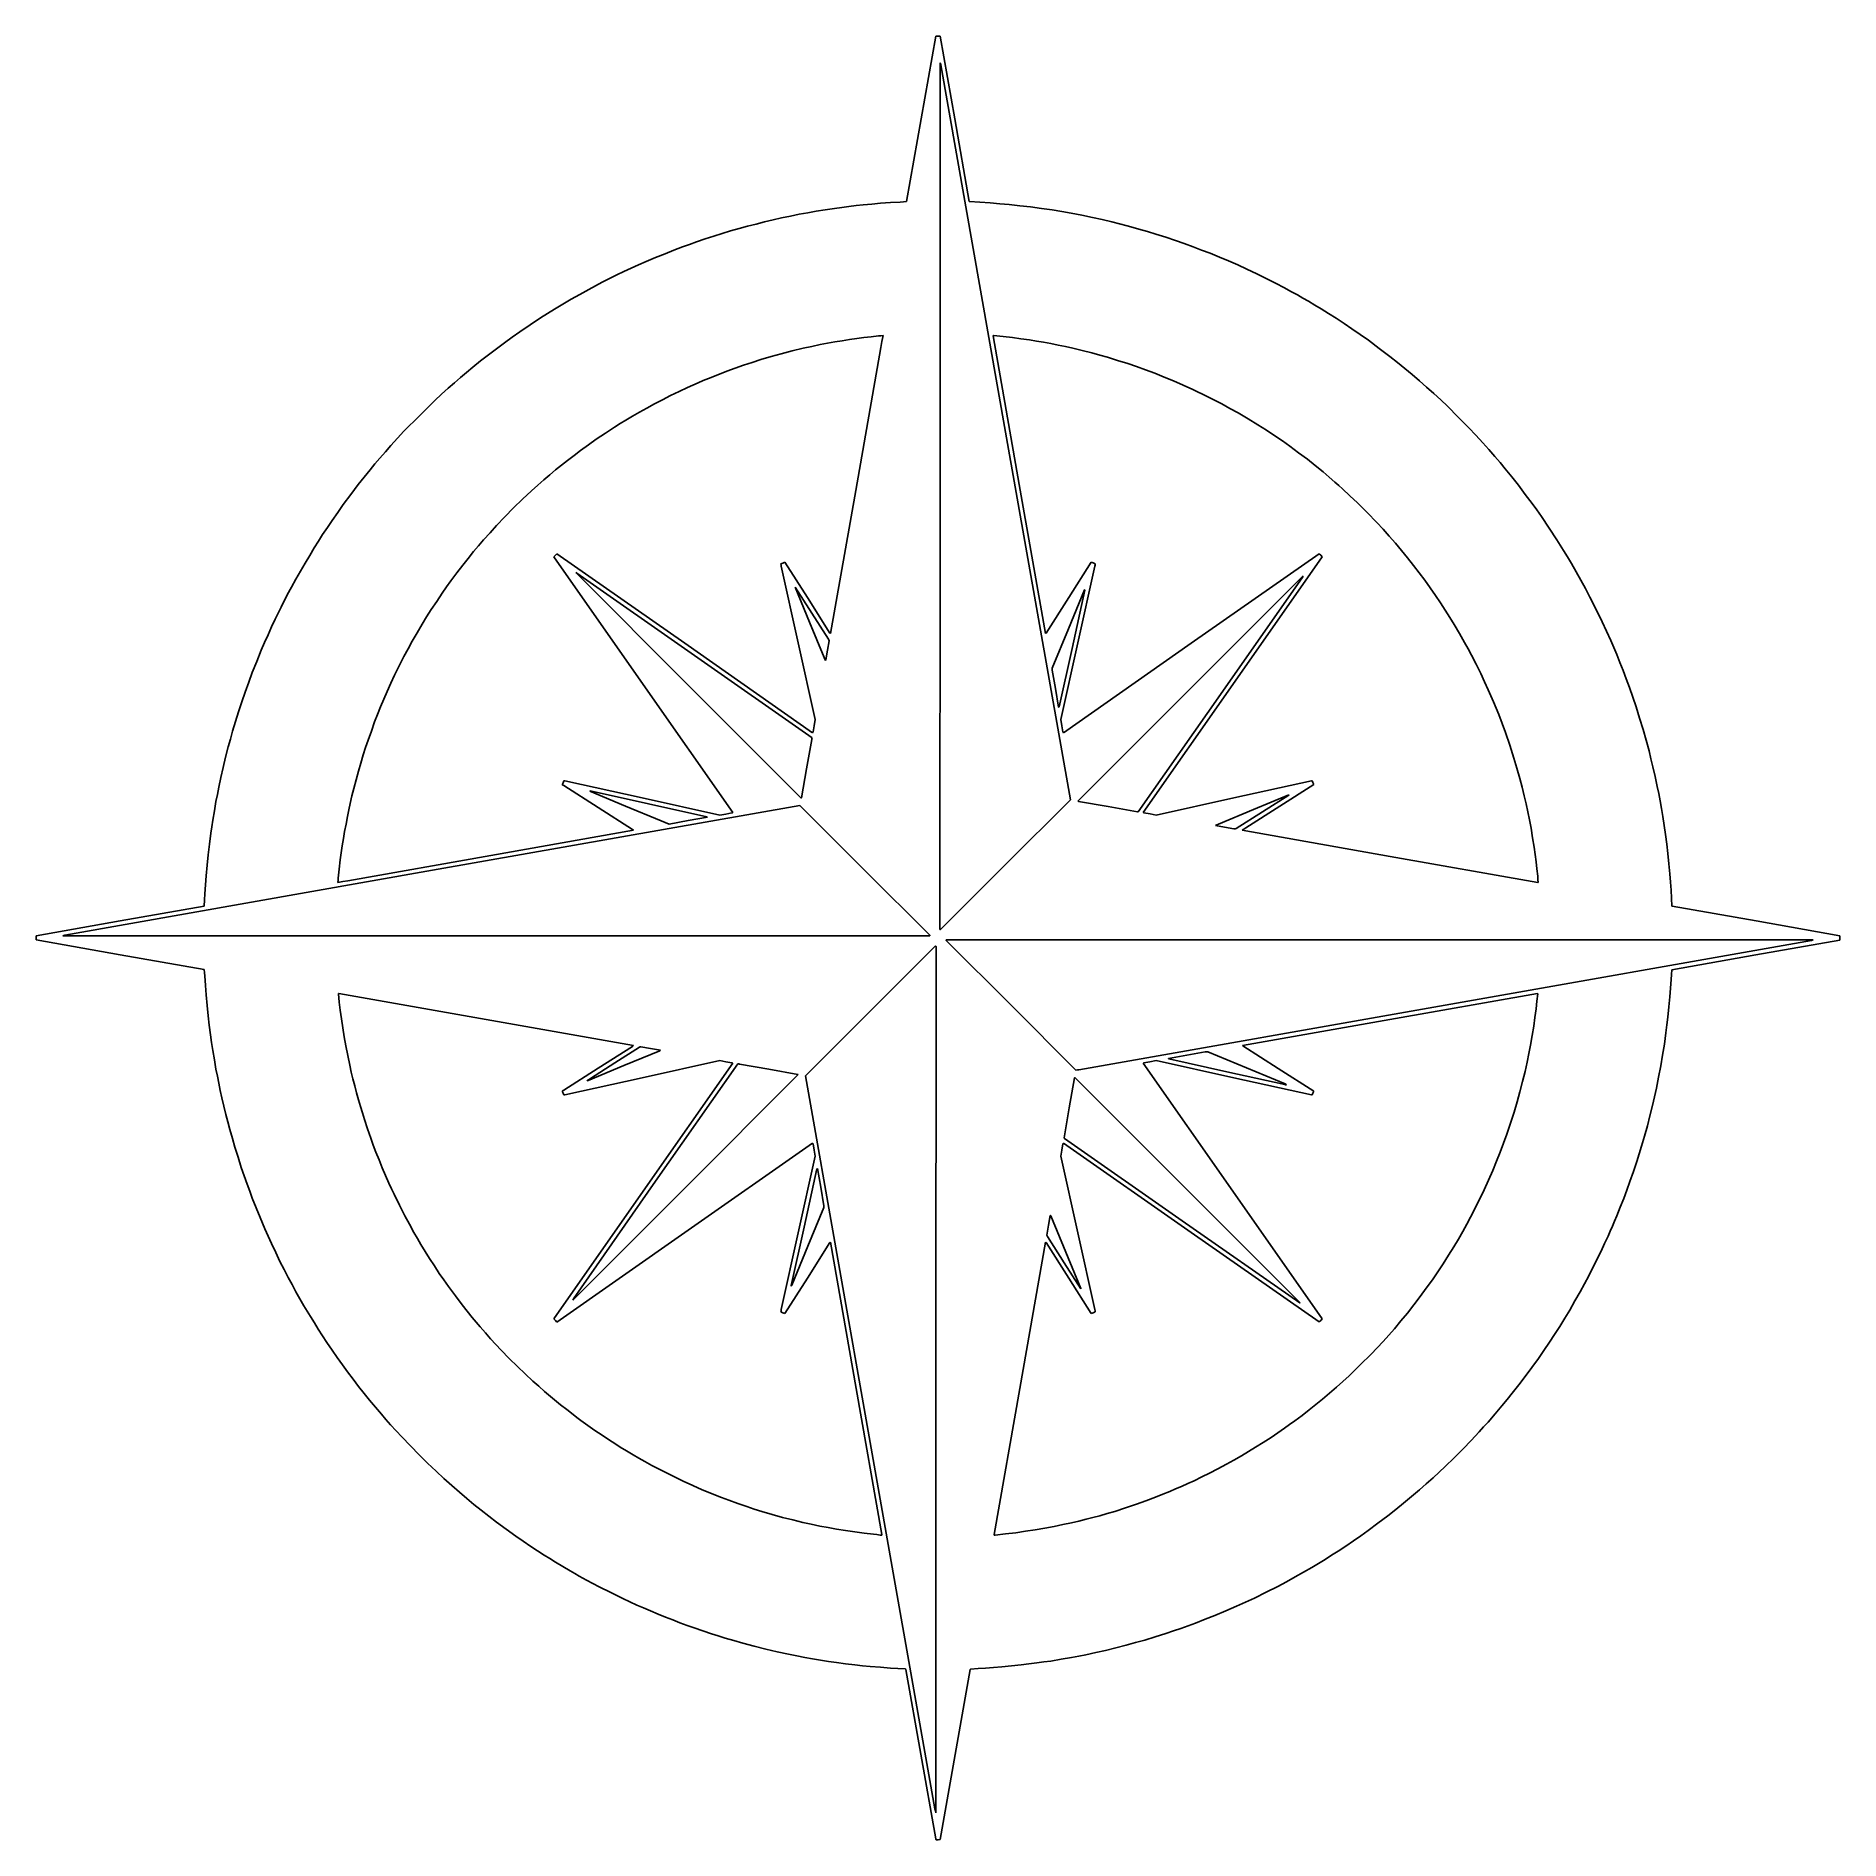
# Model space of a CAD drawing. Extents: x -56 to 56, y -56 to 56.
import ezdxf

# ---------------------------------------------------------------- set-up
doc = ezdxf.new("R2010")
doc.units = 0

msp = doc.modelspace()

# ---------------------------------------------------------------- linework, layer by layer
at = {"layer": 'Layer 1'}
for p, q in [((-0.895798, 50.9082), (0.009773, 56.04054)), ((0.009773, 56.04054), (0.142276, 56.0405)), ((0.142276, 56.0405), (0.274818, 56.0405)), ((0.274818, 56.0405), (1.178927, 50.91248)), ((0.26888, 54.37616), (0.267022, 27.50616)), ((0.290272, 54.31496), (0.26888, 54.37616)), ((0.311664, 54.25376), (0.290272, 54.31496)), ((4.331354, 31.46956), (0.311664, 54.25376)), ((-1.801373, 45.77583), (-0.895798, 50.9082)), ((1.178927, 50.91248), (2.083044, 45.78448)), ((-10.083352, 44.64554), (-9.551226, 44.76844)), ((-9.551226, 44.76844), (-9.006347, 44.87959)), ((-9.006347, 44.87959), (-8.461466, 44.99073)), ((-8.461466, 44.99073), (-7.935202, 45.08603)), ((-7.935202, 45.08603), (-7.408938, 45.18133)), ((-7.408938, 45.18133), (-6.845958, 45.26803)), ((-6.845958, 45.26803), (-6.282977, 45.35473)), ((-6.282977, 45.35473), (-5.830145, 45.41513)), ((-5.830145, 45.41513), (-5.377314, 45.47563)), ((-5.377314, 45.47563), (-4.93672, 45.52553)), ((-4.93672, 45.52553), (-4.496127, 45.57543)), ((-4.496127, 45.57543), (-3.957624, 45.62413)), ((-3.957624, 45.62413), (-3.419122, 45.67283)), ((-3.419122, 45.67283), (-2.807188, 45.71053)), ((-2.807188, 45.71053), (-2.195252, 45.74823)), ((-2.195252, 45.74823), (-1.998314, 45.76203)), ((-1.998314, 45.76203), (-1.801373, 45.77583)), ((2.083044, 45.78448), (2.086764, 45.77848)), ((2.086764, 45.77848), (2.090484, 45.77248)), ((2.090484, 45.77248), (2.737898, 45.73478)), ((2.737898, 45.73478), (3.385321, 45.69708)), ((3.385321, 45.69708), (3.972779, 45.64768)), ((3.972779, 45.64768), (4.560237, 45.59828)), ((4.560237, 45.59828), (5.221125, 45.52428)), ((5.221125, 45.52428), (5.882013, 45.45028)), ((5.882013, 45.45028), (6.555144, 45.35458)), ((6.555144, 45.35458), (7.228276, 45.25898)), ((7.228276, 45.25898), (7.815735, 45.15897)), ((7.815735, 45.15897), (8.403184, 45.05897)), ((8.403184, 45.05897), (9.064239, 44.92677)), ((9.064239, 44.92677), (9.725285, 44.79455)), ((9.725285, 44.79455), (10.32482, 44.65635)), ((-14.287087, 43.46044), (-13.748583, 43.64075)), ((-13.748583, 43.64075), (-13.234559, 43.79878)), ((-13.234559, 43.79878), (-12.720533, 43.95681)), ((-12.720533, 43.95681), (-12.193807, 44.10449)), ((-12.193807, 44.10449), (-11.667078, 44.25216)), ((-11.667078, 44.25216), (-11.141279, 44.3874)), ((-11.141279, 44.3874), (-10.615477, 44.52264)), ((-10.615477, 44.52264), (-10.083352, 44.64554)), ((10.32482, 44.65635), (10.924364, 44.51813)), ((10.924364, 44.51813), (11.401671, 44.39617)), ((11.401671, 44.39617), (11.87898, 44.27422)), ((11.87898, 44.27422), (12.233896, 44.17582)), ((12.233896, 44.17582), (12.588823, 44.07742)), ((12.588823, 44.07742), (13.121864, 43.92057)), ((13.121864, 43.92057), (13.654913, 43.76372)), ((13.654913, 43.76372), (14.260069, 43.56498)), ((-17.371239, 42.30253), (-16.783782, 42.54736)), ((-16.783782, 42.54736), (-16.245278, 42.75488)), ((-16.245278, 42.75488), (-15.706776, 42.96238)), ((-15.706776, 42.96238), (-15.266182, 43.12125)), ((-15.266182, 43.12125), (-14.82559, 43.28015)), ((-14.82559, 43.28015), (-14.287087, 43.46044)), ((14.260069, 43.56498), (14.865226, 43.36624)), ((14.865226, 43.36624), (15.408972, 43.17334)), ((15.408972, 43.17334), (15.952718, 42.98045)), ((15.952718, 42.98045), (16.48751, 42.77492)), ((16.48751, 42.77492), (17.022292, 42.5694)), ((17.022292, 42.5694), (17.585145, 42.33658)), ((-19.770026, 41.22584), (-19.329431, 41.43354)), ((-19.329431, 41.43354), (-18.888838, 41.64123)), ((-18.888838, 41.64123), (-18.423768, 41.84947)), ((-18.423768, 41.84947), (-17.958698, 42.0577)), ((-17.958698, 42.0577), (-17.371239, 42.30253)), ((17.585145, 42.33658), (18.148006, 42.10377)), ((18.148006, 42.10377), (18.721814, 41.84754)), ((18.721814, 41.84754), (19.29563, 41.59133)), ((19.29563, 41.59133), (19.913946, 41.29297)), ((-22.058662, 40.02555), (-21.507918, 40.33174)), ((-21.507918, 40.33174), (-21.091803, 40.55223)), ((-21.091803, 40.55223), (-20.675688, 40.77272)), ((-20.675688, 40.77272), (-20.222855, 40.99929)), ((-20.222855, 40.99929), (-19.770026, 41.22584)), ((19.913946, 41.29297), (20.532262, 40.99463)), ((20.532262, 40.99463), (21.07662, 40.71201)), ((21.07662, 40.71201), (21.620986, 40.4294)), ((21.620986, 40.4294), (22.024857, 40.20848)), ((-23.637454, 39.10644), (-23.123429, 39.4129)), ((-23.123429, 39.4129), (-22.609402, 39.71937)), ((-22.609402, 39.71937), (-22.058662, 40.02555)), ((22.024857, 40.20848), (22.428735, 39.98757)), ((22.428735, 39.98757), (22.771418, 39.79122)), ((22.771418, 39.79122), (23.11411, 39.59488)), ((23.11411, 39.59488), (23.505746, 39.36158)), ((23.505746, 39.36158), (23.897381, 39.12828)), ((-25.791465, 37.70415), (-25.142813, 38.13678)), ((-25.142813, 38.13678), (-24.494162, 38.56942)), ((-24.494162, 38.56942), (-24.065807, 38.83794)), ((-24.065807, 38.83794), (-23.637454, 39.10644)), ((23.897381, 39.12828), (24.362456, 38.83551)), ((24.362456, 38.83551), (24.827522, 38.54275)), ((24.827522, 38.54275), (25.317074, 38.21879)), ((25.317074, 38.21879), (25.806617, 37.89485)), ((-27.234153, 36.6558), (-26.740693, 37.02726)), ((-26.740693, 37.02726), (-26.266079, 37.3657)), ((-26.266079, 37.3657), (-25.791465, 37.70415)), ((-6.711168, 36.99318), (-7.164, 36.90828)), ((-6.258336, 37.07808), (-6.711168, 36.99318)), ((-5.805505, 37.15198), (-6.258336, 37.07808)), ((-5.352673, 37.22588), (-5.805505, 37.15198)), ((-4.899841, 37.28698), (-5.352673, 37.22588)), ((-4.447009, 37.34808), (-4.899841, 37.28698)), ((-3.994178, 37.39768), (-4.447009, 37.34808)), ((-3.541346, 37.44728), (-3.994178, 37.39768)), ((-3.403686, 37.46218), (-3.541346, 37.44728)), ((-3.266024, 37.47708), (-3.403686, 37.46218)), ((-3.397914, 36.72643), (-3.331969, 37.10176)), ((-3.331969, 37.10176), (-3.266024, 37.47708)), ((3.571998, 37.46964), (3.552738, 37.46164)), ((3.552738, 37.46164), (5.182248, 28.22963)), ((3.591258, 37.47764), (3.571998, 37.46964)), ((4.173864, 37.41394), (3.591258, 37.47764)), ((4.756469, 37.35004), (4.173864, 37.41394)), ((5.28274, 37.27644), (4.756469, 37.35004)), ((5.809002, 37.20294), (5.28274, 37.27644)), ((6.249592, 37.12984), (5.809002, 37.20294)), ((6.69019, 37.05674), (6.249592, 37.12984)), ((7.143021, 36.97034), (6.69019, 37.05674)), ((7.595854, 36.88394), (7.143021, 36.97034)), ((25.806617, 37.89485), (26.320645, 37.53469)), ((26.320645, 37.53469), (26.834673, 37.17454)), ((26.834673, 37.17454), (27.495561, 36.67747)), ((-28.704276, 35.50794), (-28.215944, 35.89613)), ((-28.215944, 35.89613), (-27.727613, 36.28432)), ((-27.727613, 36.28432), (-27.234153, 36.6558)), ((-11.374115, 35.80693), (-11.912617, 35.63148)), ((-10.83561, 35.98238), (-11.374115, 35.80693)), ((-10.211437, 36.16252), (-10.83561, 35.98238)), ((-9.587263, 36.34265), (-10.211437, 36.16252)), ((-8.901896, 36.51347), (-9.587263, 36.34265)), ((-8.216528, 36.6843), (-8.901896, 36.51347)), ((-7.690263, 36.79629), (-8.216528, 36.6843)), ((-7.164, 36.90828), (-7.690263, 36.79629)), ((-4.962334, 27.86157), (-3.397914, 36.72643)), ((8.048685, 36.78664), (7.595854, 36.88394)), ((8.501517, 36.68934), (8.048685, 36.78664)), ((9.088976, 36.54447), (8.501517, 36.68934)), ((9.676434, 36.39959), (9.088976, 36.54447)), ((10.165976, 36.2632), (9.676434, 36.39959)), ((10.655528, 36.1268), (10.165976, 36.2632)), ((11.279696, 35.93244), (10.655528, 36.1268)), ((11.903874, 35.73807), (11.279696, 35.93244)), ((27.495561, 36.67747), (28.15645, 36.18041)), ((28.15645, 36.18041), (28.624313, 35.80474)), ((28.624313, 35.80474), (29.092184, 35.42906)), ((-29.841476, 34.53819), (-29.463076, 34.86975)), ((-29.463076, 34.86975), (-29.083675, 35.18884)), ((-29.083675, 35.18884), (-28.704276, 35.50794)), ((-14.409311, 34.67569), (-14.727519, 34.54093)), ((-14.091106, 34.81044), (-14.409311, 34.67569)), ((-13.515886, 35.03748), (-14.091106, 34.81044)), ((-12.940667, 35.26452), (-13.515886, 35.03748)), ((-12.426641, 35.448), (-12.940667, 35.26452)), ((-11.912617, 35.63148), (-12.426641, 35.448)), ((12.454613, 35.54461), (11.903874, 35.73807)), ((13.005352, 35.35114), (12.454613, 35.54461)), ((13.299081, 35.24079), (13.005352, 35.35114)), ((13.59281, 35.13044), (13.299081, 35.24079)), ((14.168034, 34.89864), (13.59281, 35.13044)), ((14.74325, 34.66686), (14.168034, 34.89864)), ((29.092184, 35.42906), (29.541108, 35.04966)), ((29.541108, 35.04966), (29.990032, 34.67025)), ((-31.054106, 33.45029), (-30.636991, 33.82847)), ((-30.636991, 33.82847), (-30.219877, 34.20665)), ((-30.219877, 34.20665), (-29.841476, 34.53819)), ((-16.440937, 33.74921), (-16.942723, 33.48998)), ((-15.914671, 33.99794), (-16.440937, 33.74921)), ((-15.388408, 34.24669), (-15.914671, 33.99794)), ((-15.057963, 34.39381), (-15.388408, 34.24669)), ((-14.727519, 34.54093), (-15.057963, 34.39381)), ((15.342952, 34.40077), (14.74325, 34.66686)), ((15.942644, 34.13469), (15.342952, 34.40077)), ((16.836075, 33.68879), (15.942644, 34.13469)), ((17.729496, 33.24289), (16.836075, 33.68879)), ((29.990032, 34.67025), (30.437122, 34.27182)), ((30.437122, 34.27182), (30.884213, 33.87337)), ((30.884213, 33.87337), (31.307178, 33.4781)), ((-32.96767, 31.53861), (-32.010888, 32.49445)), ((-32.010888, 32.49445), (-31.054106, 33.45029)), ((-18.790766, 32.47137), (-19.206882, 32.22694)), ((-18.374651, 32.71581), (-18.790766, 32.47137)), ((-17.90958, 32.97329), (-18.374651, 32.71581)), ((-17.444509, 33.23078), (-17.90958, 32.97329)), ((-16.942723, 33.48998), (-17.444509, 33.23078)), ((18.243524, 32.95684), (17.729496, 33.24289)), ((18.757543, 32.67078), (18.243524, 32.95684)), ((19.369377, 32.30358), (18.757543, 32.67078)), ((31.307178, 33.4781), (31.730152, 33.08283)), ((31.730152, 33.08283), (32.391041, 32.4197)), ((-33.369951, 31.09802), (-32.96767, 31.53861)), ((-20.479707, 31.41452), (-21.042687, 31.04176)), ((-19.916726, 31.78727), (-20.479707, 31.41452)), ((-19.561804, 32.00709), (-19.916726, 31.78727)), ((-19.206882, 32.22694), (-19.561804, 32.00709)), ((8.351034, 8.68536), (4.331354, 31.46956)), ((19.9812, 31.93638), (19.369377, 32.30358)), ((20.499998, 31.59915), (19.9812, 31.93638)), ((21.018795, 31.26194), (20.499998, 31.59915)), ((32.391041, 32.4197), (33.05193, 31.7566)), ((33.05193, 31.7566), (33.481813, 31.29195)), ((-34.457072, 29.87415), (-34.114654, 30.26578)), ((-34.114654, 30.26578), (-33.772234, 30.65742)), ((-33.772234, 30.65742), (-33.369951, 31.09802)), ((-22.021783, 30.34305), (-22.42566, 30.03592)), ((-21.532234, 30.69241), (-22.021783, 30.34305)), ((-21.042687, 31.04176), (-21.532234, 30.69241)), ((21.491437, 30.93224), (21.018795, 31.26194)), ((21.964088, 30.60255), (21.491437, 30.93224)), ((22.502592, 30.20043), (21.964088, 30.60255)), ((33.481813, 31.29195), (33.911706, 30.82731)), ((33.911706, 30.82731), (34.289608, 30.39896)), ((34.289608, 30.39896), (34.667519, 29.9706)), ((-35.434926, 28.68698), (-35.071819, 29.13982)), ((-35.071819, 29.13982), (-34.764445, 29.50698)), ((-34.764445, 29.50698), (-34.457072, 29.87415)), ((-23.56386, 29.14107), (-23.93102, 28.83106)), ((-23.196699, 29.43493), (-23.56386, 29.14107)), ((-22.829537, 29.7288), (-23.196699, 29.43493)), ((-22.42566, 30.03592), (-22.829537, 29.7288)), ((23.041088, 29.79832), (22.502592, 30.20043)), ((23.53064, 29.40505), (23.041088, 29.79832)), ((24.020191, 29.01178), (23.53064, 29.40505)), ((34.667519, 29.9706), (34.987744, 29.5912)), ((34.987744, 29.5912), (35.307959, 29.2118)), ((35.307959, 29.2118), (35.716709, 28.70119)), ((-36.265892, 27.60999), (-35.798033, 28.23415)), ((-35.798033, 28.23415), (-35.434926, 28.68698)), ((-24.67758, 28.18416), (-25.05698, 27.84725)), ((-24.298181, 28.52107), (-24.67758, 28.18416)), ((-23.93102, 28.83106), (-24.298181, 28.52107)), ((5.182248, 28.22963), (6.811748, 18.99762)), ((24.387351, 28.69797), (24.020191, 29.01178)), ((24.75451, 28.38417), (24.387351, 28.69797)), ((24.987043, 28.17665), (24.75451, 28.38417)), ((25.219575, 27.96911), (24.987043, 28.17665)), ((25.684651, 27.53526), (25.219575, 27.96911)), ((35.716709, 28.70119), (36.125459, 28.19059)), ((36.125459, 28.19059), (36.549999, 27.6242)), ((-37.078169, 26.49625), (-36.73375, 26.9858)), ((-36.73375, 26.9858), (-36.265892, 27.60999)), ((-25.617635, 27.31768), (-26.178293, 26.78809)), ((-25.05698, 27.84725), (-25.617635, 27.31768)), ((-6.526754, 18.99672), (-4.962334, 27.86157)), ((0.267022, 27.50616), (0.265164, 0.63606)), ((26.149716, 27.10142), (25.684651, 27.53526)), ((26.749983, 26.49292), (26.149716, 27.10142)), ((36.549999, 27.6242), (36.974548, 27.05778)), ((36.974548, 27.05778), (37.262285, 26.65392)), ((-37.716294, 25.56611), (-37.422589, 26.00672)), ((-37.422589, 26.00672), (-37.078169, 26.49625)), ((-26.70688, 26.23699), (-27.235469, 25.68587)), ((-26.178293, 26.78809), (-26.70688, 26.23699)), ((27.350249, 25.8844), (26.749983, 26.49292)), ((27.735449, 25.46051), (27.350249, 25.8844)), ((37.262285, 26.65392), (37.550033, 26.25004)), ((37.550033, 26.25004), (38.03111, 25.52795)), ((-38.526561, 24.31368), (-38.268281, 24.71961)), ((-38.268281, 24.71961), (-38.010002, 25.12552)), ((-38.010002, 25.12552), (-37.716294, 25.56611)), ((-28.026879, 24.80543), (-28.337831, 24.43826)), ((-27.631173, 25.24565), (-28.026879, 24.80543)), ((-27.235469, 25.68587), (-27.631173, 25.24565)), ((28.120647, 25.03663), (27.735449, 25.46051)), ((28.502896, 24.59153), (28.120647, 25.03663)), ((38.03111, 25.52795), (38.512188, 24.80587)), ((38.512188, 24.80587), (38.717327, 24.47542)), ((-39.101786, 23.36315), (-38.814174, 23.83842)), ((-38.814174, 23.83842), (-38.526561, 24.31368)), ((-28.984236, 23.65398), (-29.319686, 23.23683)), ((-28.648782, 24.07111), (-28.984236, 23.65398)), ((-28.337831, 24.43826), (-28.648782, 24.07111)), ((-23.67733, 23.7507), (-23.58184, 23.8461)), ((-18.12922, 15.82491), (-23.67733, 23.7507)), ((-23.58184, 23.8461), (-23.48636, 23.9416)), ((-23.48636, 23.9416), (-15.56058, 18.3935)), ((15.846648, 18.39267), (23.772598, 23.94093)), ((23.962188, 23.75153), (18.414688, 15.82661)), ((23.772598, 23.94093), (23.867398, 23.84623)), ((23.867398, 23.84623), (23.962188, 23.75153)), ((28.885151, 24.14647), (28.502896, 24.59153)), ((29.258024, 23.68139), (28.885151, 24.14647)), ((29.630907, 23.21633), (29.258024, 23.68139)), ((38.717327, 24.47542), (38.922456, 24.14498)), ((38.922456, 24.14498), (39.166649, 23.7411)), ((39.166649, 23.7411), (39.410841, 23.33722)), ((-39.676828, 22.35486), (-39.389307, 22.85902)), ((-39.389307, 22.85902), (-39.101786, 23.36315)), ((-29.686463, 22.74831), (-30.053237, 22.25978)), ((-29.319686, 23.23683), (-29.686463, 22.74831)), ((-22.278675, 22.75029), (-22.315385, 22.76989)), ((-22.315385, 22.76989), (-15.328115, 15.7795)), ((-22.241955, 22.73069), (-22.278675, 22.75029)), ((-14.953675, 17.62999), (-22.241955, 22.73069)), ((-9.604014, 23.31462), (-9.482374, 23.36592)), ((-9.591314, 23.24092), (-9.604014, 23.31462)), ((-9.578594, 23.16722), (-9.591314, 23.24092)), ((-8.524234, 18.4111), (-9.578594, 23.16722)), ((-9.482374, 23.36592), (-9.360732, 23.41722)), ((-9.360732, 23.41722), (-7.959112, 21.21697)), ((8.244126, 21.21786), (9.645746, 23.41812)), ((9.863475, 23.16802), (8.809115, 18.41209)), ((9.645746, 23.41812), (9.767388, 23.36682)), ((9.767388, 23.36682), (9.889031, 23.31542)), ((9.876253, 23.24172), (9.863475, 23.16802)), ((9.889031, 23.31542), (9.876253, 23.24172)), ((22.790454, 22.57987), (15.799044, 15.59157)), ((17.650774, 15.21833), (22.751374, 22.50647)), ((22.751374, 22.50647), (22.770914, 22.54317)), ((22.770914, 22.54317), (22.790454, 22.57987)), ((29.973079, 22.7635), (29.630907, 23.21633)), ((30.315263, 22.31066), (29.973079, 22.7635)), ((39.410841, 23.33722), (39.70395, 22.82319)), ((39.70395, 22.82319), (39.99705, 22.30917)), ((-40.577675, 20.63255), (-40.202784, 21.38256)), ((-40.202784, 21.38256), (-39.939807, 21.86871)), ((-39.939807, 21.86871), (-39.676828, 22.35486)), ((-30.592461, 21.50097), (-30.935238, 20.98694)), ((-30.32285, 21.88038), (-30.592461, 21.50097)), ((-30.053237, 22.25978), (-30.32285, 21.88038)), ((-8.711732, 21.87096), (-8.717502, 21.86496)), ((-8.717502, 21.86496), (-7.815381, 19.68811)), ((-8.705962, 21.87696), (-8.711732, 21.87096)), ((-7.677912, 20.26412), (-8.705962, 21.87696)), ((9.231793, 21.71127), (8.224163, 19.27777)), ((8.451274, 18.07234), (9.251613, 21.69127)), ((9.241703, 21.70127), (9.231793, 21.71127)), ((9.251613, 21.69127), (9.241703, 21.70127)), ((30.652351, 21.83335), (30.315263, 22.31066)), ((30.989431, 21.35605), (30.652351, 21.83335)), ((31.289523, 20.9027), (30.989431, 21.35605)), ((39.99705, 22.30917), (40.279296, 21.78291)), ((40.279296, 21.78291), (40.561541, 21.25664)), ((40.561541, 21.25664), (40.944258, 20.4856)), ((-40.952567, 19.88253), (-40.577675, 20.63255)), ((-31.278016, 20.47292), (-31.560739, 20.02009)), ((-30.935238, 20.98694), (-31.278016, 20.47292)), ((-7.959112, 21.21697), (-6.557492, 19.01672)), ((-6.649862, 18.65129), (-7.677912, 20.26412)), ((6.842506, 19.01762), (8.244126, 21.21786)), ((31.589613, 20.44937), (31.289523, 20.9027)), ((31.871053, 19.99704), (31.589613, 20.44937)), ((40.944258, 20.4856), (41.326985, 19.71456)), ((-41.395958, 18.91853), (-41.174262, 19.40052)), ((-41.174262, 19.40052), (-40.952567, 19.88253)), ((-32.148719, 19.04035), (-32.453978, 18.51345)), ((-31.843461, 19.56727), (-32.148719, 19.04035)), ((-31.560739, 20.02009), (-31.843461, 19.56727)), ((-7.815381, 19.68811), (-6.913259, 17.51127)), ((-6.557492, 19.01672), (-6.542123, 19.00672)), ((6.827127, 19.00762), (6.842506, 19.01762)), ((8.224163, 19.27777), (7.216543, 16.84427)), ((32.152503, 19.54472), (31.871053, 19.99704)), ((32.471412, 18.99397), (32.152503, 19.54472)), ((41.326985, 19.71456), (41.587199, 19.13935)), ((41.587199, 19.13935), (41.847413, 18.56413)), ((-42.09383, 17.26828), (-41.818331, 17.95366)), ((-41.818331, 17.95366), (-41.607144, 18.43609)), ((-41.607144, 18.43609), (-41.395958, 18.91853)), ((-32.711678, 18.03678), (-32.969377, 17.56011)), ((-32.453978, 18.51345), (-32.711678, 18.03678)), ((-15.56058, 18.3935), (-7.6348, 12.84539)), ((-7.469874, 13.65498), (-8.524234, 18.4111)), ((-6.812223, 17.36427), (-6.709726, 17.95256)), ((-6.709726, 17.95256), (-6.607206, 18.53889)), ((-6.628539, 18.59509), (-6.649862, 18.65129)), ((-6.607206, 18.53889), (-6.628539, 18.59509)), ((-6.542123, 19.00672), (-6.526754, 18.99672)), ((6.811748, 18.99762), (6.827127, 19.00762)), ((7.650796, 14.45345), (8.451135, 18.07238)), ((8.809115, 18.41209), (7.754745, 13.65615)), ((7.920708, 12.8444), (15.846648, 18.39267)), ((8.451135, 18.07238), (8.451274, 18.07234)), ((32.790322, 18.44323), (32.471412, 18.99397)), ((33.001943, 18.0516), (32.790322, 18.44323)), ((33.213556, 17.65996), (33.001943, 18.0516)), ((41.847413, 18.56413), (42.035308, 18.12354)), ((42.035308, 18.12354), (42.223194, 17.68294)), ((-42.36933, 16.58291), (-42.09383, 17.26828)), ((-33.257169, 16.9849), (-33.54496, 16.40967)), ((-32.969377, 17.56011), (-33.257169, 16.9849)), ((-7.665395, 12.52929), (-14.953675, 17.62999)), ((-6.913259, 17.51127), (-6.870661, 17.41337)), ((-6.870661, 17.41337), (-6.828063, 17.31547)), ((-6.828063, 17.31547), (-6.820143, 17.33987)), ((-6.820143, 17.33987), (-6.812223, 17.36427)), ((7.215589, 16.78707), (7.214635, 16.72987)), ((7.216543, 16.84427), (7.215589, 16.78707)), ((33.504136, 17.08385), (33.213556, 17.65996)), ((33.794708, 16.50775), (33.504136, 17.08385)), ((42.223194, 17.68294), (42.419461, 17.19339)), ((42.419461, 17.19339), (42.615719, 16.70384)), ((-42.818549, 15.36145), (-42.593939, 15.97218)), ((-42.593939, 15.97218), (-42.36933, 16.58291)), ((-33.776345, 15.90788), (-34.00773, 15.4061)), ((-33.54496, 16.40967), (-33.776345, 15.90788)), ((-12.58111, 7.89913), (-18.12922, 15.82491)), ((-15.328115, 15.7795), (-8.340845, 8.78911)), ((7.214635, 16.72987), (7.417023, 15.57406)), ((18.414688, 15.82661), (12.867188, 7.9017)), ((34.026407, 16.00685), (33.794708, 16.50775)), ((34.258098, 15.50596), (34.026407, 16.00685)), ((42.615719, 16.70384), (42.811635, 16.17757)), ((42.811635, 16.17757), (43.00754, 15.65131)), ((-43.228691, 14.13517), (-43.02362, 14.74831)), ((-43.02362, 14.74831), (-42.818549, 15.36145)), ((-34.21111, 14.92796), (-34.414488, 14.44981)), ((-34.00773, 15.4061), (-34.21111, 14.92796)), ((7.417023, 15.57406), (7.619402, 14.41825)), ((15.799044, 15.59157), (8.807634, 8.60327)), ((12.55027, 7.92911), (17.650774, 15.21833)), ((34.419442, 15.13321), (34.258098, 15.50596)), ((34.580794, 14.76049), (34.419442, 15.13321)), ((34.74249, 14.36476), (34.580794, 14.76049)), ((43.00754, 15.65131), (43.214466, 15.05163)), ((43.214466, 15.05163), (43.421393, 14.45192)), ((-43.594002, 12.93578), (-43.411347, 13.53548)), ((-43.411347, 13.53548), (-43.228691, 14.13517)), ((-34.785018, 13.51261), (-34.991063, 12.94175)), ((-34.599754, 13.98121), (-34.785018, 13.51261)), ((-34.414488, 14.44981), (-34.599754, 13.98121)), ((-7.535614, 13.27724), (-7.469874, 13.65498)), ((7.619402, 14.41825), (7.635143, 14.43585)), ((7.635143, 14.43585), (7.650796, 14.45345)), ((7.754745, 13.65615), (7.820504, 13.27823)), ((34.904187, 13.96904), (34.74249, 14.36476)), ((35.113364, 13.41571), (34.904187, 13.96904)), ((43.421393, 14.45192), (43.640932, 13.74208)), ((43.640932, 13.74208), (43.860482, 13.03223)), ((-43.864815, 11.95668), (-43.729408, 12.44623)), ((-43.729408, 12.44623), (-43.594002, 12.93578)), ((-35.197108, 12.3709), (-35.345318, 11.91807)), ((-34.991063, 12.94175), (-35.197108, 12.3709)), ((-8.007726, 10.61289), (-7.689681, 12.42179)), ((-7.689681, 12.42179), (-7.677538, 12.47559)), ((-7.677538, 12.47559), (-7.665395, 12.52929)), ((-7.6348, 12.84539), (-7.618072, 12.87239)), ((-7.618072, 12.87239), (-7.601344, 12.89949)), ((-7.601344, 12.89949), (-7.535614, 13.27724)), ((7.820504, 13.27823), (7.886254, 12.9003)), ((7.886254, 12.9003), (7.903481, 12.8724)), ((7.903481, 12.8724), (7.920708, 12.8444)), ((35.322531, 12.86238), (35.113364, 13.41571)), ((35.587348, 12.06688), (35.322531, 12.86238)), ((43.860482, 13.03223), (44.042116, 12.3706)), ((44.042116, 12.3706), (44.223751, 11.70898)), ((-44.183072, 10.68386), (-44.023943, 11.32028)), ((-44.023943, 11.32028), (-43.864815, 11.95668)), ((-35.49353, 11.46524), (-35.643322, 10.96346)), ((-35.345318, 11.91807), (-35.49353, 11.46524)), ((35.852164, 11.27135), (35.587348, 12.06688)), ((36.034568, 10.63495), (35.852164, 11.27135)), ((44.223751, 11.70898), (44.344727, 11.22017)), ((44.344727, 11.22017), (44.465702, 10.73136)), ((-44.45244, 9.45999), (-44.317755, 10.07192)), ((-44.317755, 10.07192), (-44.183072, 10.68386)), ((-35.793114, 10.46167), (-35.937314, 9.92316)), ((-35.643322, 10.96346), (-35.793114, 10.46167)), ((-8.325785, 8.80511), (-8.007726, 10.61289)), ((36.21698, 9.99853), (36.034568, 10.63495)), ((44.465702, 10.73136), (44.601162, 10.11942)), ((44.601162, 10.11942), (44.736613, 9.5075)), ((-44.62492, 8.5788), (-44.53868, 9.01939)), ((-44.53868, 9.01939), (-44.45244, 9.45999)), ((-36.081515, 9.38467), (-36.191206, 8.91959)), ((-35.937314, 9.92316), (-36.081515, 9.38467)), ((-23.155936, 9.61867), (-23.104136, 9.74128)), ((-23.107556, 9.59277), (-23.155936, 9.61867)), ((-23.059176, 9.56687), (-23.107556, 9.59277)), ((-23.104136, 9.74128), (-23.052336, 9.86388)), ((-20.924956, 8.2076), (-23.059176, 9.56687)), ((-23.052336, 9.86388), (-23.0258, 9.86374)), ((-23.0258, 9.86374), (-22.9993, 9.86374)), ((-22.9993, 9.86374), (-18.19442, 8.79903)), ((-21.435836, 9.22168), (-21.445886, 9.21148)), ((-21.445886, 9.21148), (-19.237106, 8.29661)), ((-21.425786, 9.23188), (-21.435836, 9.22168)), ((-17.807366, 8.43124), (-21.425786, 9.23188)), ((18.484123, 8.79988), (23.290143, 9.86487)), ((21.887114, 8.98248), (19.710064, 8.08051)), ((20.266774, 7.93093), (21.898314, 8.97048)), ((23.43816, 9.62576), (21.33104, 8.28272)), ((21.892714, 8.97648), (21.887114, 8.98248)), ((21.898314, 8.97048), (21.892714, 8.97648)), ((23.290143, 9.86487), (23.3137, 9.86473)), ((23.3137, 9.86473), (23.3372, 9.86473)), ((23.3372, 9.86473), (23.38768, 9.74525)), ((23.38768, 9.74525), (23.43816, 9.62576)), ((36.353107, 9.46003), (36.21698, 9.99853)), ((36.489243, 8.92152), (36.353107, 9.46003)), ((44.736613, 9.5075), (44.822553, 9.06689)), ((44.822553, 9.06689), (44.908403, 8.62631)), ((-44.82174, 7.42837), (-44.72333, 8.00358)), ((-44.72333, 8.00358), (-44.62492, 8.5788)), ((-36.387148, 8.05064), (-36.473408, 7.64677)), ((-36.300898, 8.45451), (-36.387148, 8.05064)), ((-36.191206, 8.91959), (-36.300898, 8.45451)), ((-8.420907, 8.33025), (-31.205107, 4.31056)), ((-18.790736, 6.84835), (-20.924956, 8.2076)), ((-19.237106, 8.29661), (-17.028326, 7.38173)), ((-18.19442, 8.79903), (-13.38954, 7.73433)), ((-14.188936, 7.6306), (-17.807366, 8.43124)), ((-13.012385, 7.80003), (-12.63523, 7.86573)), ((-12.63523, 7.86573), (-12.60817, 7.88243)), ((-12.60817, 7.88243), (-12.58111, 7.89913)), ((-4.396187, 4.30559), (-8.420907, 8.33025)), ((-8.340845, 8.78911), (-8.333315, 8.79711)), ((-8.333315, 8.79711), (-8.325785, 8.80511)), ((4.326374, 4.66064), (8.351034, 8.68536)), ((8.807634, 8.60327), (8.834677, 8.59427)), ((8.834677, 8.59427), (8.86172, 8.58527)), ((8.86172, 8.58527), (10.68886, 8.26019)), ((10.68886, 8.26019), (12.51599, 7.93511)), ((12.51599, 7.93511), (12.53313, 7.93211)), ((12.53313, 7.93211), (12.55027, 7.92911)), ((12.867188, 7.9017), (12.880338, 7.8886)), ((12.880338, 7.8886), (12.893488, 7.8755)), ((12.893488, 7.8755), (13.2858, 7.8052)), ((13.678103, 7.7349), (18.484123, 8.79988)), ((19.710064, 8.08051), (17.533024, 7.17852)), ((18.634505, 6.89337), (20.266774, 7.93093)), ((21.33104, 8.28272), (19.22391, 6.93968)), ((36.598939, 8.43198), (36.489243, 8.92152)), ((36.708634, 7.94243), (36.598939, 8.43198)), ((36.808334, 7.43502), (36.708634, 7.94243)), ((44.908403, 8.62631), (44.995173, 8.13675)), ((44.995173, 8.13675), (45.081943, 7.64721)), ((-44.94611, 6.60445), (-44.88392, 7.01641)), ((-44.88392, 7.01641), (-44.82174, 7.42837)), ((-36.649328, 6.71663), (-36.720458, 6.27603)), ((-36.561368, 7.18169), (-36.649328, 6.71663)), ((-36.473408, 7.64677), (-36.561368, 7.18169)), ((-27.584926, 5.22924), (-18.730936, 6.79165)), ((-18.760836, 6.81995), (-18.790736, 6.84835)), ((-18.730936, 6.79165), (-18.760836, 6.81995)), ((-17.028326, 7.38173), (-16.780457, 7.28062)), ((-16.780457, 7.28062), (-16.53259, 7.17952)), ((-16.53259, 7.17952), (-15.34326, 7.3891)), ((-15.34326, 7.3891), (-14.15393, 7.59869)), ((-14.171426, 7.6148), (-14.188936, 7.6306)), ((-14.15393, 7.59869), (-14.171426, 7.6148)), ((-13.38954, 7.73433), (-13.012385, 7.80003)), ((13.2858, 7.8052), (13.678103, 7.7349)), ((17.435114, 7.13552), (17.337204, 7.09252)), ((17.337204, 7.09252), (17.91242, 6.98696)), ((17.533024, 7.17852), (17.435114, 7.13552)), ((17.91242, 6.98696), (18.487635, 6.88137)), ((18.487635, 6.88137), (18.561075, 6.88737)), ((18.561075, 6.88737), (18.634505, 6.89337)), ((19.113047, 6.86848), (19.002184, 6.79728)), ((19.002184, 6.79728), (28.168974, 5.1763)), ((19.22391, 6.93968), (19.113047, 6.86848)), ((36.908024, 6.92762), (36.808334, 7.43502)), ((37.004964, 6.33355), (36.908024, 6.92762)), ((45.081943, 7.64721), (45.167233, 7.08423)), ((45.167233, 7.08423), (45.252523, 6.52124)), ((-45.11363, 5.27435), (-45.02987, 5.93941)), ((-45.02987, 5.93941), (-44.94611, 6.60445)), ((-36.791588, 5.83544), (-36.853048, 5.39485)), ((-36.720458, 6.27603), (-36.791588, 5.83544)), ((37.101894, 5.73946), (37.004964, 6.33355)), ((37.162734, 5.28664), (37.101894, 5.73946)), ((45.252523, 6.52124), (45.325313, 5.93379)), ((45.325313, 5.93379), (45.398103, 5.34633)), ((-45.23724, 3.97705), (-45.17543, 4.6257)), ((-45.17543, 4.6257), (-45.11363, 5.27435)), ((-36.914508, 4.95425), (-36.976008, 4.39127)), ((-36.853048, 5.39485), (-36.914508, 4.95425)), ((-36.438991, 3.66484), (-27.584926, 5.22924)), ((0.302015, 0.63581), (4.326374, 4.66064)), ((28.168974, 5.1763), (37.335754, 3.55532)), ((37.223574, 4.8338), (37.162734, 5.28664)), ((37.273024, 4.3932), (37.223574, 4.8338)), ((45.398103, 5.34633), (45.459603, 4.72216)), ((45.459603, 4.72216), (45.521093, 4.09797)), ((-31.205107, 4.31056), (-53.989307, 0.29088)), ((-45.31425, 2.8511), (-45.27575, 3.41407)), ((-45.27575, 3.41407), (-45.23724, 3.97705)), ((-37.051148, 3.69112), (-37.064788, 3.55394)), ((-37.064788, 3.55394), (-36.751888, 3.60934)), ((-37.037518, 3.82829), (-37.051148, 3.69112)), ((-36.976008, 4.39127), (-37.037518, 3.82829)), ((-36.751888, 3.60934), (-36.438991, 3.66484)), ((-0.371477, 0.28093), (-4.396187, 4.30559)), ((37.322474, 3.95262), (37.273024, 4.3932)), ((37.338874, 3.75067), (37.322474, 3.95262)), ((37.335754, 3.55532), (37.345354, 3.55232)), ((37.354954, 3.54932), (37.338874, 3.75067)), ((37.345354, 3.55232), (37.354954, 3.54932)), ((45.521093, 4.09797), (45.558323, 3.58396)), ((45.558323, 3.58396), (45.595553, 3.06994)), ((-45.34892, 2.09432), (-45.33158, 2.47271)), ((-45.33158, 2.47271), (-45.31425, 2.8511)), ((45.595553, 3.06994), (45.621663, 2.58132)), ((45.621663, 2.58132), (45.647773, 2.09271)), ((-55.7763, 0.25436), (-50.56261, 1.17433)), ((-50.56261, 1.17433), (-45.34892, 2.09432)), ((45.647773, 2.09271), (45.652373, 2.08971)), ((45.652373, 2.08971), (45.656973, 2.08671)), ((45.656973, 2.08671), (50.858423, 1.17014)), ((50.858423, 1.17014), (56.059863, 0.25356)), ((-55.776348, -0.01066), (-55.7763, 0.12186)), ((-55.7763, 0.12186), (-55.7763, 0.25436)), ((-54.050507, 0.26958), (-54.111697, 0.24818)), ((-54.111697, 0.24818), (-27.241597, 0.24618)), ((-53.989307, 0.29088), (-54.050507, 0.26958)), ((-27.241597, 0.24618), (-0.371497, 0.24418)), ((-0.371497, 0.24418), (-0.371484, 0.26258)), ((-0.371484, 0.26258), (-0.371466, 0.26267)), ((-0.371466, 0.26267), (-0.371477, 0.28093)), ((0.265164, 0.63606), (0.283586, 0.63581)), ((0.283586, 0.63581), (0.302015, 0.63581)), ((27.526614, -0.0019), (0.656514, 0.0001)), ((0.656514, 0.0001), (0.656653, -0.01844)), ((56.059863, 0.25356), (56.0599, 0.11961)), ((56.0599, 0.11961), (56.0599, -0.01437)), ((-50.562658, -0.93062), (-55.776348, -0.01066)), ((-45.348968, -1.85056), (-50.562658, -0.93062)), ((-0.006334, -0.3821), (-4.036134, -4.41189)), ((0.006914, -0.3953), (-0.006334, -0.3821)), ((0.02077, -0.40866), (0.006914, -0.3953)), ((0.01432, -27.27056), (0.02077, -0.40866)), ((0.656653, -0.01844), (0.656653, -0.03684)), ((0.656653, -0.03684), (4.677053, -4.05889)), ((54.396714, -0.0039), (27.526614, -0.0019)), ((31.583734, -4.05304), (54.298734, -0.0465)), ((50.84621, -0.93428), (45.63253, -1.8542)), ((56.0599, -0.01437), (50.84621, -0.93428)), ((54.298734, -0.0465), (54.347724, -0.0252)), ((54.347724, -0.0252), (54.396714, -0.0039)), ((-45.331678, -2.04541), (-45.348968, -1.85056)), ((-45.314398, -2.24025), (-45.331678, -2.04541)), ((45.61493, -2.15846), (45.59733, -2.46274)), ((45.63253, -1.8542), (45.61493, -2.15846)), ((-45.275798, -2.82769), (-45.314398, -2.24025)), ((-45.237208, -3.41515), (-45.275798, -2.82769)), ((-37.02387, -3.33294), (-37.03337, -3.34314)), ((-37.03337, -3.34314), (-36.97553, -3.85717)), ((-37.01437, -3.32274), (-37.02387, -3.33294)), ((-27.87265, -4.93593), (-37.01437, -3.32274)), ((37.300735, -3.32302), (28.160065, -4.93574)), ((37.276295, -3.81101), (37.327775, -3.35002)), ((37.314255, -3.33652), (37.300735, -3.32302)), ((37.327775, -3.35002), (37.314255, -3.33652)), ((45.559, -3.00124), (45.52066, -3.53975)), ((45.59733, -2.46274), (45.559, -3.00124)), ((-45.175468, -4.0638), (-45.237208, -3.41515)), ((-45.113728, -4.71246), (-45.175468, -4.0638)), ((-36.97553, -3.85717), (-36.91769, -4.37119)), ((-36.91769, -4.37119), (-36.84229, -4.9097)), ((-4.036134, -4.41189), (-8.065934, -8.44169)), ((4.677053, -4.05889), (8.697463, -8.08094)), ((8.86879, -8.05924), (31.583734, -4.05304)), ((37.150915, -4.8105), (37.224815, -4.272)), ((37.224815, -4.272), (37.276295, -3.81101)), ((45.45991, -4.16392), (45.39916, -4.7881)), ((45.52066, -3.53975), (45.45991, -4.16392)), ((-45.040858, -5.29992), (-45.113728, -4.71246)), ((-44.967988, -5.88737), (-45.040858, -5.29992)), ((-36.84229, -4.9097), (-36.76689, -5.4482)), ((-36.76689, -5.4482), (-36.67112, -6.01118)), ((-18.73093, -6.54911), (-27.87265, -4.93593)), ((28.160065, -4.93574), (19.019395, -6.54846)), ((36.977955, -5.93646), (37.077015, -5.34901)), ((37.077015, -5.34901), (37.150915, -4.8105)), ((45.33813, -5.27764), (45.2771, -5.76719)), ((45.39916, -4.7881), (45.33813, -5.27764)), ((-44.895038, -6.37692), (-44.967988, -5.88737)), ((-44.822098, -6.86647), (-44.895038, -6.37692)), ((-36.67112, -6.01118), (-36.57535, -6.57416)), ((-36.57535, -6.57416), (-36.453387, -7.17407)), ((-20.92492, -7.96506), (-18.7907, -6.60581)), ((-18.359606, -6.65584), (-19.884726, -7.62807)), ((-18.7907, -6.60581), (-18.76082, -6.57751)), ((-18.76082, -6.57751), (-18.73093, -6.54911)), ((-18.322506, -6.64154), (-18.359606, -6.65584)), ((-18.285406, -6.62724), (-18.322506, -6.64154)), ((-17.675835, -6.73392), (-18.285406, -6.62724)), ((19.019395, -6.54846), (19.027695, -6.56256)), ((19.027695, -6.56256), (19.035995, -6.57666)), ((19.035995, -6.57666), (21.236845, -7.9791)), ((36.77309, -7.05019), (36.878915, -6.52393)), ((36.878915, -6.52393), (36.977955, -5.93646)), ((45.17708, -6.47703), (45.066902, -7.15017)), ((45.22709, -6.12212), (45.17708, -6.47703)), ((45.2771, -5.76719), (45.22709, -6.12212)), ((-44.723528, -7.44168), (-44.822098, -6.86647)), ((-44.624958, -8.0169), (-44.723528, -7.44168)), ((-36.453387, -7.17407), (-36.331424, -7.77398)), ((-36.331424, -7.77398), (-36.231349, -8.20212)), ((-21.556712, -8.72051), (-19.329266, -7.79791)), ((-19.884726, -7.62807), (-21.409846, -8.60031)), ((-19.329266, -7.79791), (-17.101826, -6.87541)), ((-13.389546, -7.49187), (-18.194426, -8.55657)), ((-18.129235, -15.58244), (-12.581125, -7.65667)), ((-17.066266, -6.84061), (-17.675835, -6.73392)), ((-12.264876, -7.68583), (-17.365576, -14.9741)), ((-17.101826, -6.87541), (-17.084046, -6.85801)), ((-17.084046, -6.85801), (-17.066266, -6.84061)), ((-13.012391, -7.55757), (-13.389546, -7.49187)), ((-12.635235, -7.62327), (-13.012391, -7.55757)), ((-12.608185, -7.63997), (-12.635235, -7.62327)), ((-12.581125, -7.65667), (-12.608185, -7.63997)), ((-12.211136, -7.69793), (-12.264876, -7.68583)), ((-12.157396, -7.71003), (-12.211136, -7.69793)), ((-10.348496, -8.02808), (-12.157396, -7.71003)), ((12.879895, -7.64427), (12.866745, -7.65737)), ((12.866745, -7.65737), (18.414245, -15.58228)), ((12.893045, -7.63117), (12.879895, -7.64427)), ((13.285357, -7.56087), (12.893045, -7.63117)), ((13.67766, -7.49057), (13.285357, -7.56087)), ((18.48368, -8.55556), (13.67766, -7.49057)), ((15.563384, -7.16051), (14.425184, -7.36497)), ((14.425184, -7.36497), (14.437404, -7.36997)), ((14.437404, -7.36997), (14.449634, -7.37497)), ((14.449634, -7.37497), (18.047814, -8.17773)), ((16.701594, -6.95604), (15.563384, -7.16051)), ((16.784854, -6.95404), (16.701594, -6.95604)), ((16.868114, -6.95204), (16.784854, -6.95404)), ((19.269294, -7.94613), (16.868114, -6.95204)), ((36.601975, -7.87016), (36.667265, -7.57645)), ((36.667265, -7.57645), (36.77309, -7.05019)), ((44.956716, -7.8233), (44.821794, -8.50711)), ((45.066902, -7.15017), (44.956716, -7.8233)), ((-44.538558, -8.4575), (-44.624958, -8.0169)), ((-44.452158, -8.89808), (-44.538558, -8.4575)), ((-44.356108, -9.34354), (-44.452158, -8.89808)), ((-36.231349, -8.20212), (-36.131275, -8.63025)), ((-36.131275, -8.63025), (-36.020096, -9.05861)), ((-23.05914, -9.32433), (-20.92492, -7.96506)), ((-18.194426, -8.55657), (-22.999306, -9.62127)), ((-21.519995, -8.67281), (-21.630142, -8.74531)), ((-21.630142, -8.74531), (-21.593432, -8.73291)), ((-21.593432, -8.73291), (-21.556712, -8.72051)), ((-21.409846, -8.60031), (-21.519995, -8.67281)), ((-15.514916, -15.3486), (-8.524536, -8.36134)), ((-8.539596, -8.34613), (-10.348496, -8.02808)), ((-8.532066, -8.35413), (-8.539596, -8.34613)), ((-8.524536, -8.36134), (-8.532066, -8.35413)), ((-8.065934, -8.44169), (-4.057004, -31.16469)), ((8.611114, -8.56121), (8.282998, -10.419)), ((8.618544, -8.55321), (8.611114, -8.56121)), ((8.625974, -8.54521), (8.618544, -8.55321)), ((15.613234, -15.5325), (8.625974, -8.54521)), ((8.697463, -8.08094), (8.783127, -8.07014)), ((8.783127, -8.07014), (8.86879, -8.05924)), ((18.047814, -8.17773), (21.645994, -8.9805)), ((23.2897, -9.62055), (18.48368, -8.55556)), ((21.670464, -8.9402), (19.269294, -7.94613)), ((21.236845, -7.9791), (23.437695, -9.38152)), ((21.707134, -8.9612), (21.670464, -8.9402)), ((36.223832, -9.41866), (36.380258, -8.79127)), ((36.380258, -8.79127), (36.536685, -8.1639)), ((36.536685, -8.1639), (36.601975, -7.87016)), ((44.821794, -8.50711), (44.68688, -9.19093)), ((-44.260058, -9.78898), (-44.356108, -9.34354)), ((-44.135084, -10.3104), (-44.260058, -9.78898)), ((-36.020096, -9.05861), (-35.908918, -9.48696)), ((-35.908918, -9.48696), (-35.787332, -9.91532)), ((-35.787332, -9.91532), (-35.665746, -10.34367)), ((-23.1559, -9.37613), (-23.10752, -9.35023)), ((-23.1041, -9.49872), (-23.1559, -9.37613)), ((-23.10752, -9.35023), (-23.05914, -9.32433)), ((-23.0523, -9.62133), (-23.1041, -9.49872)), ((-23.0258, -9.62133), (-23.0523, -9.62133)), ((-22.999306, -9.62127), (-23.0258, -9.62133)), ((21.645994, -8.9805), (21.694984, -8.9825)), ((21.694984, -8.9825), (21.743974, -8.9845)), ((21.707304, -8.9635), (21.707134, -8.9612)), ((21.743974, -8.9845), (21.707304, -8.9635)), ((23.3132, -9.62055), (23.2897, -9.62055)), ((23.336745, -9.62049), (23.3132, -9.62055)), ((23.387225, -9.50101), (23.336745, -9.62049)), ((23.437695, -9.38152), (23.387225, -9.50101)), ((35.856858, -10.69458), (36.040345, -10.05661)), ((36.040345, -10.05661), (36.223832, -9.41866)), ((44.564988, -9.73098), (44.443095, -10.27104)), ((44.68688, -9.19093), (44.564988, -9.73098)), ((-44.010111, -10.83181), (-44.135084, -10.3104)), ((-43.888126, -11.29687), (-44.010111, -10.83181)), ((-35.665746, -10.34367), (-35.544516, -10.73818)), ((-35.544516, -10.73818), (-35.423285, -11.13267)), ((-35.423285, -11.13267), (-35.226939, -11.71277)), ((8.282998, -10.419), (7.954875, -12.27677)), ((35.632604, -11.3752), (35.856858, -10.69458)), ((44.282622, -10.90745), (44.122158, -11.54386)), ((44.443095, -10.27104), (44.282622, -10.90745)), ((-43.766141, -11.76195), (-43.888126, -11.29687)), ((-43.60808, -12.31269), (-43.766141, -11.76195)), ((-35.226939, -11.71277), (-35.030594, -12.29287)), ((-35.030594, -12.29287), (-34.869588, -12.72572)), ((7.954875, -12.27677), (7.971359, -12.29347)), ((7.971359, -12.29347), (7.987843, -12.31017)), ((35.206564, -12.60655), (35.40835, -12.05581)), ((35.40835, -12.05581), (35.632604, -11.3752)), ((43.941875, -12.17395), (43.761601, -12.80403)), ((44.122158, -11.54386), (43.941875, -12.17395)), ((-43.450019, -12.86342), (-43.60808, -12.31269)), ((-43.252747, -13.48761), (-43.450019, -12.86342)), ((-34.869588, -12.72572), (-34.708584, -13.15857)), ((-34.708584, -13.15857), (-34.51211, -13.64812)), ((-7.634825, -12.60302), (-15.560605, -18.15113)), ((-8.524287, -18.16855), (-7.469967, -13.41225)), ((-7.618097, -12.63002), (-7.634825, -12.60302)), ((-7.601369, -12.65712), (-7.618097, -12.63002)), ((-7.535668, -13.03469), (-7.601369, -12.65712)), ((-7.469967, -13.41225), (-7.535668, -13.03469)), ((7.820052, -13.03379), (7.754302, -13.41153)), ((7.754302, -13.41153), (8.808662, -18.16764)), ((7.885811, -12.65604), (7.820052, -13.03379)), ((7.903038, -12.62804), (7.885811, -12.65604)), ((7.920265, -12.60014), (7.903038, -12.62804)), ((15.846215, -18.1484), (7.920265, -12.60014)), ((7.987843, -12.31017), (15.281243, -17.41528)), ((34.772023, -13.73251), (35.004787, -13.15729)), ((35.004787, -13.15729), (35.206564, -12.60655)), ((43.614862, -13.27631), (43.468122, -13.7486)), ((43.761601, -12.80403), (43.614862, -13.27631)), ((-43.055475, -14.11178), (-43.252747, -13.48761)), ((-42.872711, -14.6365), (-43.055475, -14.11178)), ((-34.51211, -13.64812), (-34.315636, -14.13767)), ((-34.315636, -14.13767), (-34.108516, -14.6129)), ((-7.365893, -14.20969), (-8.164491, -17.82019)), ((-7.350142, -14.19209), (-7.365893, -14.20969)), ((-7.334391, -14.17449), (-7.350142, -14.19209)), ((-7.132007, -15.3303), (-7.334391, -14.17449)), ((34.273718, -14.90742), (34.539267, -14.30773)), ((34.539267, -14.30773), (34.772023, -13.73251)), ((43.256612, -14.37189), (43.045101, -14.99517)), ((43.468122, -13.7486), (43.256612, -14.37189)), ((-42.689945, -15.16122), (-42.872711, -14.6365)), ((-42.530078, -15.59112), (-42.689945, -15.16122)), ((-42.370209, -16.02102), (-42.530078, -15.59112)), ((-34.108516, -14.6129), (-33.901395, -15.08812)), ((-33.901395, -15.08812), (-33.742037, -15.43288)), ((-33.742037, -15.43288), (-33.582682, -15.77766)), ((-23.677345, -23.50822), (-18.129235, -15.58244)), ((-22.505296, -22.33588), (-15.514916, -15.3486)), ((-17.365576, -14.9741), (-22.466276, -22.26238)), ((-6.929624, -16.4861), (-7.132007, -15.3303)), ((22.6008, -22.5204), (15.613234, -15.5325)), ((18.414245, -15.58228), (23.961745, -23.50718)), ((33.587336, -16.35159), (34.008181, -15.50713)), ((34.008181, -15.50713), (34.273718, -14.90742)), ((42.849427, -15.52143), (42.653752, -16.0477)), ((43.045101, -14.99517), (42.849427, -15.52143)), ((-42.13015, -16.62071), (-42.370209, -16.02102)), ((-41.89009, -17.22042), (-42.13015, -16.62071)), ((-33.582682, -15.77766), (-33.245951, -16.45079)), ((-33.245951, -16.45079), (-32.909221, -17.12391)), ((-7.925866, -19.0033), (-6.931473, -16.6006)), ((-6.931473, -16.6006), (-6.930549, -16.5434)), ((-6.930549, -16.5434), (-6.929624, -16.4861)), ((33.166491, -17.19606), (33.587336, -16.35159)), ((42.438797, -16.5862), (42.223841, -17.12471)), ((42.653752, -16.0477), (42.438797, -16.5862)), ((-41.738314, -17.57533), (-41.89009, -17.22042)), ((-41.586537, -17.93025), (-41.738314, -17.57533)), ((-32.909221, -17.12391), (-32.627527, -17.63794)), ((-32.627527, -17.63794), (-32.345834, -18.15197)), ((-8.164491, -17.82019), (-8.963087, -21.4307)), ((6.997984, -17.69843), (6.890947, -18.30998)), ((7.105013, -17.08687), (6.997984, -17.69843)), ((7.121956, -17.10467), (7.105013, -17.08687)), ((7.138899, -17.12247), (7.121956, -17.10467)), ((8.070734, -19.37273), (7.138899, -17.12247)), ((15.281243, -17.41528), (22.574643, -22.52037)), ((32.679162, -18.08403), (32.922826, -17.64004)), ((32.922826, -17.64004), (33.166491, -17.19606)), ((41.954385, -17.76111), (41.820046, -18.06709)), ((42.089114, -17.44291), (41.954385, -17.76111)), ((42.223841, -17.12471), (42.089114, -17.44291)), ((-41.38387, -18.38309), (-41.586537, -17.93025)), ((-41.181205, -18.83592), (-41.38387, -18.38309)), ((-40.919389, -19.38665), (-41.181205, -18.83592)), ((-32.345834, -18.15197), (-32.131427, -18.51913)), ((-32.131427, -18.51913), (-31.91702, -18.88629)), ((-31.91702, -18.88629), (-31.646498, -19.32688)), ((-15.560605, -18.15113), (-23.486385, -23.69922)), ((-9.578607, -22.92484), (-8.524287, -18.16855)), ((-8.920265, -21.406), (-7.92587, -19.00328)), ((-6.557526, -18.77435), (-7.959146, -20.9746)), ((-7.92587, -19.00328), (-7.925866, -19.0033)), ((-6.542157, -18.76435), (-6.557526, -18.77435)), ((-6.526788, -18.75435), (-6.542157, -18.76435)), ((-4.929008, -27.81502), (-6.526788, -18.75435)), ((6.81113, -18.75327), (5.21335, -27.81394)), ((6.826509, -18.76327), (6.81113, -18.75327)), ((6.841878, -18.77327), (6.826509, -18.76327)), ((8.243498, -20.97351), (6.841878, -18.77327)), ((6.890947, -18.30998), (6.912984, -18.35798)), ((6.912984, -18.35798), (6.935021, -18.40598)), ((6.935021, -18.40598), (7.963071, -20.0197)), ((8.808662, -18.16764), (9.863022, -22.92376)), ((23.772165, -23.69668), (15.846215, -18.1484)), ((32.125886, -19.03186), (32.402519, -18.55795)), ((32.402519, -18.55795), (32.679162, -18.08403)), ((41.471779, -18.83813), (41.25786, -19.30319)), ((41.685707, -18.37305), (41.471779, -18.83813)), ((41.820046, -18.06709), (41.685707, -18.37305)), ((-40.657572, -19.93739), (-40.919389, -19.38665)), ((-40.398667, -20.43919), (-40.657572, -19.93739)), ((-31.646498, -19.32688), (-31.375975, -19.76748)), ((-31.375975, -19.76748), (-31.07661, -20.22435)), ((7.963071, -20.0197), (8.991131, -21.63341)), ((9.002271, -21.62141), (8.070734, -19.37273)), ((31.128843, -20.58643), (31.46759, -20.08439)), ((31.46759, -20.08439), (31.796733, -19.55813)), ((31.796733, -19.55813), (32.125886, -19.03186)), ((40.872791, -20.07423), (40.487721, -20.84527)), ((41.25786, -19.30319), (40.872791, -20.07423)), ((-40.139761, -20.94097), (-40.398667, -20.43919)), ((-39.901788, -21.38157), (-40.139761, -20.94097)), ((-31.07661, -20.22435), (-30.777247, -20.68124)), ((-30.777247, -20.68124), (-30.489153, -21.09331)), ((-30.489153, -21.09331), (-30.201059, -21.50538)), ((-7.959146, -20.9746), (-9.360766, -23.17484)), ((9.645118, -23.17376), (8.243498, -20.97351)), ((30.415899, -21.60655), (30.790107, -21.08848)), ((30.790107, -21.08848), (31.128843, -20.58643)), ((40.487721, -20.84527), (40.22308, -21.33482)), ((-39.663814, -21.82216), (-39.901788, -21.38157)), ((-39.416844, -22.25542), (-39.663814, -21.82216)), ((-39.169874, -22.68869), (-39.416844, -22.25542)), ((-30.201059, -21.50538), (-29.780964, -22.06835)), ((-29.780964, -22.06835), (-29.360866, -22.63132)), ((-22.485786, -22.29918), (-22.505296, -22.33588)), ((-22.466276, -22.26238), (-22.485786, -22.29918)), ((-8.963087, -21.4307), (-8.962354, -21.4551)), ((-8.962354, -21.4551), (-8.961621, -21.4794)), ((-8.961621, -21.4794), (-8.940943, -21.4427)), ((-8.940943, -21.4427), (-8.920265, -21.406)), ((8.991131, -21.63341), (8.996701, -21.62741)), ((8.996701, -21.62741), (9.002271, -21.62141)), ((29.646139, -22.63434), (30.041684, -22.12461)), ((30.041684, -22.12461), (30.415899, -21.60655)), ((39.958439, -21.82437), (39.632223, -22.3932)), ((40.22308, -21.33482), (39.958439, -21.82437)), ((-38.969167, -23.02646), (-39.169874, -22.68869)), ((-38.768461, -23.36424), (-38.969167, -23.02646)), ((-38.524094, -23.75587), (-38.768461, -23.36424)), ((-29.360866, -22.63132), (-29.047072, -23.02298)), ((-29.047072, -23.02298), (-28.733276, -23.41461)), ((-28.733276, -23.41461), (-28.487337, -23.70834)), ((-9.604047, -23.07224), (-9.591327, -22.99854)), ((-9.482406, -23.12354), (-9.604047, -23.07224)), ((-9.591327, -22.99854), (-9.578607, -22.92484)), ((-9.360766, -23.17484), (-9.482406, -23.12354)), ((9.76676, -23.12246), (9.645118, -23.17376)), ((9.888402, -23.07116), (9.76676, -23.12246)), ((9.863022, -22.92376), (9.875712, -22.99746)), ((9.875712, -22.99746), (9.888402, -23.07116)), ((22.574643, -22.52037), (22.5877, -22.5204)), ((22.5877, -22.5204), (22.6008, -22.5204)), ((28.843762, -23.63192), (29.250586, -23.14407)), ((29.250586, -23.14407), (29.646139, -22.63434)), ((38.995376, -23.47021), (38.684746, -23.97838)), ((39.305997, -22.96204), (38.995376, -23.47021)), ((39.632223, -22.3932), (39.305997, -22.96204)), ((-38.279727, -24.14752), (-38.524094, -23.75587)), ((-38.010151, -24.56363), (-38.279727, -24.14752)), ((-37.740576, -24.97974), (-38.010151, -24.56363)), ((-28.487337, -23.70834), (-28.241398, -24.00207)), ((-28.241398, -24.00207), (-27.919427, -24.36922)), ((-27.919427, -24.36922), (-27.597456, -24.73638)), ((-23.581865, -23.60372), (-23.677345, -23.50822)), ((-23.486385, -23.69922), (-23.581865, -23.60372)), ((23.866955, -23.60188), (23.772165, -23.69668)), ((23.961745, -23.50718), (23.866955, -23.60188)), ((27.735534, -24.90779), (28.086237, -24.51379)), ((28.086237, -24.51379), (28.436939, -24.11978)), ((28.436939, -24.11978), (28.843762, -23.63192)), ((38.368383, -24.46792), (38.05202, -24.95748)), ((38.684746, -23.97838), (38.368383, -24.46792)), ((-37.421675, -25.44481), (-37.740576, -24.97974)), ((-37.102774, -25.90989), (-37.421675, -25.44481)), ((-27.597456, -24.73638), (-27.26963, -25.09132)), ((-27.26963, -25.09132), (-26.941807, -25.44624)), ((-26.941807, -25.44624), (-26.440021, -25.95688)), ((26.318388, -26.36291), (27.001012, -25.68971)), ((27.001012, -25.68971), (27.368273, -25.29876)), ((27.368273, -25.29876), (27.735534, -24.90779)), ((37.707605, -25.45926), (37.363191, -25.96105)), ((38.05202, -24.95748), (37.707605, -25.45926)), ((-36.785754, -26.35047), (-37.102774, -25.90989)), ((-36.468735, -26.79107), (-36.785754, -26.35047)), ((-36.125212, -27.24391), (-36.468735, -26.79107)), ((-26.440021, -25.95688), (-25.938233, -26.46754)), ((-25.938233, -26.46754), (-25.460925, -26.91445)), ((25.635756, -27.03612), (26.318388, -26.36291)), ((36.954432, -26.52403), (36.545673, -27.08701)), ((37.363191, -25.96105), (36.954432, -26.52403)), ((-35.781689, -27.69674), (-36.125212, -27.24391)), ((-35.43886, -28.1251), (-35.781689, -27.69674)), ((-25.460925, -26.91445), (-24.983615, -27.36136)), ((-24.983615, -27.36136), (-24.616454, -27.68636)), ((-24.616454, -27.68636), (-24.249293, -28.01133)), ((-3.331228, -36.8757), (-4.929008, -27.81502)), ((0.00787, -54.13246), (0.01432, -27.27056)), ((5.21335, -27.81394), (3.61557, -36.87462)), ((24.421359, -28.11198), (24.852475, -27.7417)), ((24.852475, -27.7417), (25.244119, -27.38891)), ((25.244119, -27.38891), (25.635756, -27.03612)), ((36.14636, -27.60103), (35.747056, -28.11506)), ((36.545673, -27.08701), (36.14636, -27.60103)), ((-35.096029, -28.55345), (-35.43886, -28.1251)), ((-34.731288, -28.98823), (-35.096029, -28.55345)), ((-34.366546, -29.42302), (-34.731288, -28.98823)), ((-24.249293, -28.01133), (-23.759745, -28.41979)), ((-23.759745, -28.41979), (-23.270198, -28.82824)), ((-23.270198, -28.82824), (-22.878558, -29.1334)), ((23.163538, -29.14533), (23.576891, -28.81379)), ((23.576891, -28.81379), (23.990244, -28.48226)), ((23.990244, -28.48226), (24.421359, -28.11198)), ((35.108199, -28.89834), (34.676371, -29.40013)), ((35.427628, -28.5067), (35.108199, -28.89834)), ((35.747056, -28.11506), (35.427628, -28.5067)), ((-34.082876, -29.74702), (-34.366546, -29.42302)), ((-33.799203, -30.07105), (-34.082876, -29.74702)), ((-33.451472, -30.45044), (-33.799203, -30.07105)), ((-22.878558, -29.1334), (-22.48692, -29.43859)), ((-22.48692, -29.43859), (-22.242146, -29.6228)), ((-22.242146, -29.6228), (-21.997372, -29.807)), ((-21.997372, -29.807), (-21.569017, -30.11321)), ((-21.569017, -30.11321), (-21.140664, -30.41942)), ((21.621463, -30.28809), (21.939668, -30.05954)), ((21.939668, -30.05954), (22.257874, -29.83102)), ((22.257874, -29.83102), (22.710707, -29.48817)), ((22.710707, -29.48817), (23.163538, -29.14533)), ((34.244543, -29.90192), (33.968983, -30.20788)), ((34.676371, -29.40013), (34.244543, -29.90192)), ((-33.103741, -30.82984), (-33.451472, -30.45044)), ((-32.568488, -31.38658), (-33.103741, -30.82984)), ((-21.140664, -30.41942), (-20.687831, -30.72401)), ((-20.687831, -30.72401), (-20.235, -31.02861)), ((-20.235, -31.02861), (-19.89856, -31.24153)), ((-19.89856, -31.24153), (-19.56212, -31.45444)), ((-4.057004, -31.16469), (-0.048074, -53.88769)), ((19.834611, -31.47016), (20.31192, -31.1642)), ((20.31192, -31.1642), (20.789228, -30.85827)), ((20.789228, -30.85827), (21.20535, -30.57317)), ((21.20535, -30.57317), (21.621463, -30.28809)), ((33.197436, -31.04011), (32.701449, -31.56637)), ((33.693425, -30.51384), (33.197436, -31.04011)), ((33.968983, -30.20788), (33.693425, -30.51384)), ((-32.033236, -31.94332), (-32.568488, -31.38658)), ((-31.506972, -32.44886), (-32.033236, -31.94332)), ((-19.56212, -31.45444), (-19.164237, -31.69564)), ((-19.164237, -31.69564), (-18.766356, -31.93684)), ((-18.766356, -31.93684), (-18.399195, -32.14576)), ((-18.399195, -32.14576), (-18.032035, -32.35467)), ((-18.032035, -32.35467), (-17.59144, -32.59435)), ((18.023283, -32.52428), (18.489515, -32.26151)), ((18.489515, -32.26151), (18.955748, -31.99876)), ((18.955748, -31.99876), (19.39518, -31.73446)), ((19.39518, -31.73446), (19.834611, -31.47016)), ((32.141986, -32.11723), (31.582523, -32.6681)), ((32.701449, -31.56637), (32.141986, -32.11723)), ((-30.980707, -32.9544), (-31.506972, -32.44886)), ((-30.491158, -33.40067), (-30.980707, -32.9544)), ((-30.00161, -33.84692), (-30.491158, -33.40067)), ((-17.59144, -32.59435), (-17.150848, -32.83402)), ((-17.150848, -32.83402), (-16.404287, -33.20393)), ((-16.404287, -33.20393), (-15.657726, -33.57383)), ((15.622505, -33.71849), (16.016141, -33.53981)), ((16.016141, -33.53981), (16.49345, -33.30924)), ((16.49345, -33.30924), (16.970758, -33.07865)), ((16.970758, -33.07865), (17.497021, -32.80146)), ((17.497021, -32.80146), (18.023283, -32.52428)), ((30.831545, -33.36578), (30.411524, -33.74066)), ((31.207038, -33.01694), (30.831545, -33.36578)), ((31.582523, -32.6681), (31.207038, -33.01694)), ((-29.535062, -34.24762), (-30.00161, -33.84692)), ((-29.06851, -34.64832), (-29.535062, -34.24762)), ((-28.629397, -35.00568), (-29.06851, -34.64832)), ((-15.657726, -33.57383), (-15.067984, -33.83546)), ((-15.067984, -33.83546), (-14.478241, -34.09711)), ((-14.478241, -34.09711), (-14.113366, -34.24653)), ((-14.113366, -34.24653), (-13.748489, -34.39595)), ((-13.748489, -34.39595), (-13.283418, -34.57578)), ((-13.283418, -34.57578), (-12.818348, -34.75559)), ((13.03523, -34.77984), (13.628032, -34.56195)), ((13.628032, -34.56195), (14.075521, -34.38141)), ((14.075521, -34.38141), (14.523019, -34.20085)), ((14.523019, -34.20085), (14.875944, -34.04901)), ((14.875944, -34.04901), (15.228878, -33.89716)), ((15.228878, -33.89716), (15.622505, -33.71849)), ((29.501942, -34.52855), (29.0124, -34.94159)), ((29.991494, -34.11551), (29.501942, -34.52855)), ((30.411524, -33.74066), (29.991494, -34.11551)), ((-28.190283, -35.36304), (-28.629397, -35.00568)), ((-27.712974, -35.7344), (-28.190283, -35.36304)), ((-27.235665, -36.10575), (-27.712974, -35.7344)), ((-12.818348, -34.75559), (-12.267605, -34.95075)), ((-12.267605, -34.95075), (-11.716864, -35.14591)), ((-11.716864, -35.14591), (-11.245941, -35.29668)), ((-11.245941, -35.29668), (-10.775018, -35.44747)), ((-10.775018, -35.44747), (-10.13222, -35.63157)), ((-10.13222, -35.63157), (-9.489421, -35.81565)), ((9.749922, -35.8204), (10.166034, -35.70852)), ((10.166034, -35.70852), (10.631108, -35.5739)), ((10.631108, -35.5739), (11.096175, -35.43928)), ((11.096175, -35.43928), (11.769306, -35.2185)), ((11.769306, -35.2185), (12.442437, -34.99774)), ((12.442437, -34.99774), (13.03523, -34.77984)), ((28.033307, -35.72231), (27.421371, -36.18018)), ((28.522848, -35.33195), (28.033307, -35.72231)), ((29.0124, -34.94159), (28.522848, -35.33195)), ((-26.635968, -36.54158), (-27.235665, -36.10575)), ((-26.036272, -36.9774), (-26.635968, -36.54158)), ((-9.489421, -35.81565), (-8.865247, -35.97077)), ((-8.865247, -35.97077), (-8.241073, -36.1259)), ((-8.241073, -36.1259), (-7.71481, -36.2386)), ((-7.71481, -36.2386), (-7.188546, -36.35132)), ((-7.188546, -36.35132), (-6.67452, -36.44742)), ((-6.67452, -36.44742), (-6.160494, -36.54352)), ((-6.160494, -36.54352), (-5.592335, -36.63142)), ((-5.592335, -36.63142), (-5.024176, -36.71932)), ((-5.024176, -36.71932), (-4.441898, -36.79122)), ((-4.441898, -36.79122), (-3.85962, -36.86312)), ((-3.85962, -36.86312), (-3.651562, -36.88532)), ((-3.651562, -36.88532), (-3.443503, -36.90752)), ((-3.443503, -36.90752), (-3.38843, -36.91152)), ((-3.38843, -36.91152), (-3.333357, -36.91552)), ((-3.333357, -36.91552), (-3.332277, -36.89712)), ((-3.332277, -36.89712), (-3.332206, -36.8941)), ((-3.332206, -36.8941), (-3.331228, -36.8757)), ((3.61557, -36.87462), (3.616524, -36.89302)), ((3.616524, -36.89302), (3.617478, -36.91142)), ((3.617478, -36.91142), (3.64917, -36.9114)), ((3.64917, -36.9114), (3.68085, -36.9114)), ((3.68085, -36.9114), (4.328494, -36.8383)), ((4.328494, -36.8383), (4.329234, -36.839)), ((4.329234, -36.839), (4.976824, -36.7655)), ((4.976824, -36.7655), (5.576525, -36.6781)), ((5.576525, -36.6781), (6.176218, -36.5906)), ((6.176218, -36.5906), (6.763676, -36.48391)), ((6.763676, -36.48391), (7.351135, -36.37721)), ((7.351135, -36.37721), (7.88964, -36.26373)), ((7.88964, -36.26373), (8.428145, -36.15024)), ((8.428145, -36.15024), (8.880977, -36.04126)), ((8.880977, -36.04126), (9.333809, -35.93227)), ((9.333809, -35.93227), (9.749922, -35.8204)), ((26.809436, -36.63807), (26.356604, -36.95557)), ((27.421371, -36.18018), (26.809436, -36.63807)), ((-25.571201, -37.29366), (-26.036272, -36.9774)), ((-25.106131, -37.6099), (-25.571201, -37.29366)), ((-24.690015, -37.88095), (-25.106131, -37.6099)), ((-24.2739, -38.15203), (-24.690015, -37.88095)), ((24.949154, -37.91032), (24.545276, -38.16723)), ((25.426463, -37.59168), (24.949154, -37.91032)), ((25.903772, -37.27306), (25.426463, -37.59168)), ((26.356604, -36.95557), (25.903772, -37.27306)), ((-23.918977, -38.3727), (-24.2739, -38.15203)), ((-23.564054, -38.5934), (-23.918977, -38.3727)), ((-23.111222, -38.86302), (-23.564054, -38.5934)), ((-22.658391, -39.13264), (-23.111222, -38.86302)), ((-22.376901, -39.29146), (-22.658391, -39.13264)), ((23.31497, -38.92511), (22.804562, -39.21775)), ((23.728183, -38.67464), (23.31497, -38.92511)), ((24.141396, -38.42416), (23.728183, -38.67464)), ((24.545276, -38.16723), (24.141396, -38.42416)), ((-22.095411, -39.45027), (-22.376901, -39.29146)), ((-21.875114, -39.57379), (-22.095411, -39.45027)), ((-21.654817, -39.69732), (-21.875114, -39.57379)), ((-21.263178, -39.90543), (-21.654817, -39.69732)), ((-20.871541, -40.11357), (-21.263178, -39.90543)), ((-20.137218, -40.4803), (-20.871541, -40.11357)), ((21.204105, -40.10037), (20.48202, -40.46048)), ((21.74913, -39.80537), (21.204105, -40.10037)), ((22.294155, -39.51038), (21.74913, -39.80537)), ((22.804562, -39.21775), (22.294155, -39.51038)), ((-19.402896, -40.84703), (-20.137218, -40.4803)), ((-18.966337, -41.04753), (-19.402896, -40.84703)), ((-18.529776, -41.24803), (-18.966337, -41.04753)), ((-18.109628, -41.43216), (-18.529776, -41.24803)), ((18.658458, -41.32683), (17.985327, -41.61413)), ((19.209197, -41.0737), (18.658458, -41.32683)), ((19.759945, -40.82058), (19.209197, -41.0737)), ((20.48202, -40.46048), (19.759945, -40.82058)), ((-17.689478, -41.61632), (-18.109628, -41.43216)), ((-17.217857, -41.81064), (-17.689478, -41.61632)), ((-16.74624, -42.00496), (-17.217857, -41.81064)), ((-16.306052, -42.1753), (-16.74624, -42.00496)), ((-15.865868, -42.34562), (-16.306052, -42.1753)), ((-15.419178, -42.50836), (-15.865868, -42.34562)), ((16.112812, -42.36823), (15.65998, -42.53217)), ((16.712504, -42.13484), (16.112812, -42.36823)), ((17.312205, -41.90143), (16.712504, -42.13484)), ((17.985327, -41.61413), (17.312205, -41.90143)), ((-14.972487, -42.67108), (-15.419178, -42.50836)), ((-14.433984, -42.85242), (-14.972487, -42.67108)), ((-13.895481, -43.03377), (-14.433984, -42.85242)), ((-13.479366, -43.16612), (-13.895481, -43.03377)), ((-13.06325, -43.29847), (-13.479366, -43.16612)), ((-12.512508, -43.45762), (-13.06325, -43.29847)), ((-11.961766, -43.61677), (-12.512508, -43.45762)), ((-11.251922, -43.80192), (-11.961766, -43.61677)), ((12.380006, -43.58126), (11.804791, -43.7412)), ((12.955221, -43.42134), (12.380006, -43.58126)), ((13.61611, -43.21668), (12.955221, -43.42134)), ((14.277007, -43.01201), (13.61611, -43.21668)), ((14.742073, -42.85405), (14.277007, -43.01201)), ((15.207147, -42.6961), (14.742073, -42.85405)), ((15.65998, -42.53217), (15.207147, -42.6961)), ((-10.542077, -43.98706), (-11.251922, -43.80192)), ((-9.832232, -44.14454), (-10.542077, -43.98706)), ((-9.122388, -44.30199), (-9.832232, -44.14454)), ((-8.620602, -44.40049), (-9.122388, -44.30199)), ((-8.118814, -44.49889), (-8.620602, -44.40049)), ((-7.629266, -44.58389), (-8.118814, -44.49889)), ((-7.139719, -44.66889), (-7.629266, -44.58389)), ((-6.650171, -44.74319), (-7.139719, -44.66889)), ((7.1296, -44.72012), (6.701245, -44.78172)), ((7.777255, -44.6106), (7.1296, -44.72012)), ((8.4249, -44.50109), (7.777255, -44.6106)), ((8.866499, -44.41469), (8.4249, -44.50109)), ((9.308088, -44.32829), (8.866499, -44.41469)), ((9.920022, -44.19372), (9.308088, -44.32829)), ((10.531957, -44.05914), (9.920022, -44.19372)), ((11.168369, -43.90017), (10.531957, -44.05914)), ((11.804791, -43.7412), (11.168369, -43.90017)), ((-6.160624, -44.81749), (-6.650171, -44.74319)), ((-5.585405, -44.89059), (-6.160624, -44.81749)), ((-5.010187, -44.96369), (-5.585405, -44.89059)), ((-4.53252, -45.01309), (-5.010187, -44.96369)), ((-4.054854, -45.06239), (-4.53252, -45.01309)), ((-3.431038, -45.11079), (-4.054854, -45.06239)), ((-2.807223, -45.15919), (-3.431038, -45.11079)), ((-2.342151, -45.18689), (-2.807223, -45.15919)), ((-1.87708, -45.21449), (-2.342151, -45.18689)), ((-1.862933, -45.23079), (-1.87708, -45.21449)), ((-1.848786, -45.24709), (-1.862933, -45.23079)), ((-0.925286, -50.49749), (-1.848786, -45.24709)), ((2.136989, -45.24022), (1.205515, -50.51956)), ((2.148839, -45.22862), (2.136989, -45.24022)), ((2.160689, -45.21702), (2.148839, -45.22862)), ((2.625765, -45.18982), (2.160689, -45.21702)), ((3.09083, -45.16262), (2.625765, -45.18982)), ((3.592616, -45.12542), (3.09083, -45.16262)), ((4.094401, -45.08822), (3.592616, -45.12542)), ((4.694103, -45.02782), (4.094401, -45.08822)), ((5.293796, -44.96742), (4.694103, -45.02782)), ((5.783347, -44.90542), (5.293796, -44.96742)), ((6.272889, -44.84342), (5.783347, -44.90542)), ((6.701245, -44.78172), (6.272889, -44.84342)), ((-0.001785, -55.7479), (-0.925286, -50.49749)), ((1.205515, -50.51956), (0.274042, -55.79892)), ((-0.048074, -53.88769), (-0.020102, -54.01007)), ((-0.020102, -54.01007), (0.00787, -54.13246)), ((0.008774, -55.7798), (-0.001785, -55.7479)), ((0.018365, -55.81492), (0.008774, -55.7798)), ((0.146203, -55.80692), (0.018365, -55.81492)), ((0.274042, -55.79892), (0.146203, -55.80692))]:
    msp.add_line(p, q, dxfattribs=at)

doc.saveas('drawing.dxf')
